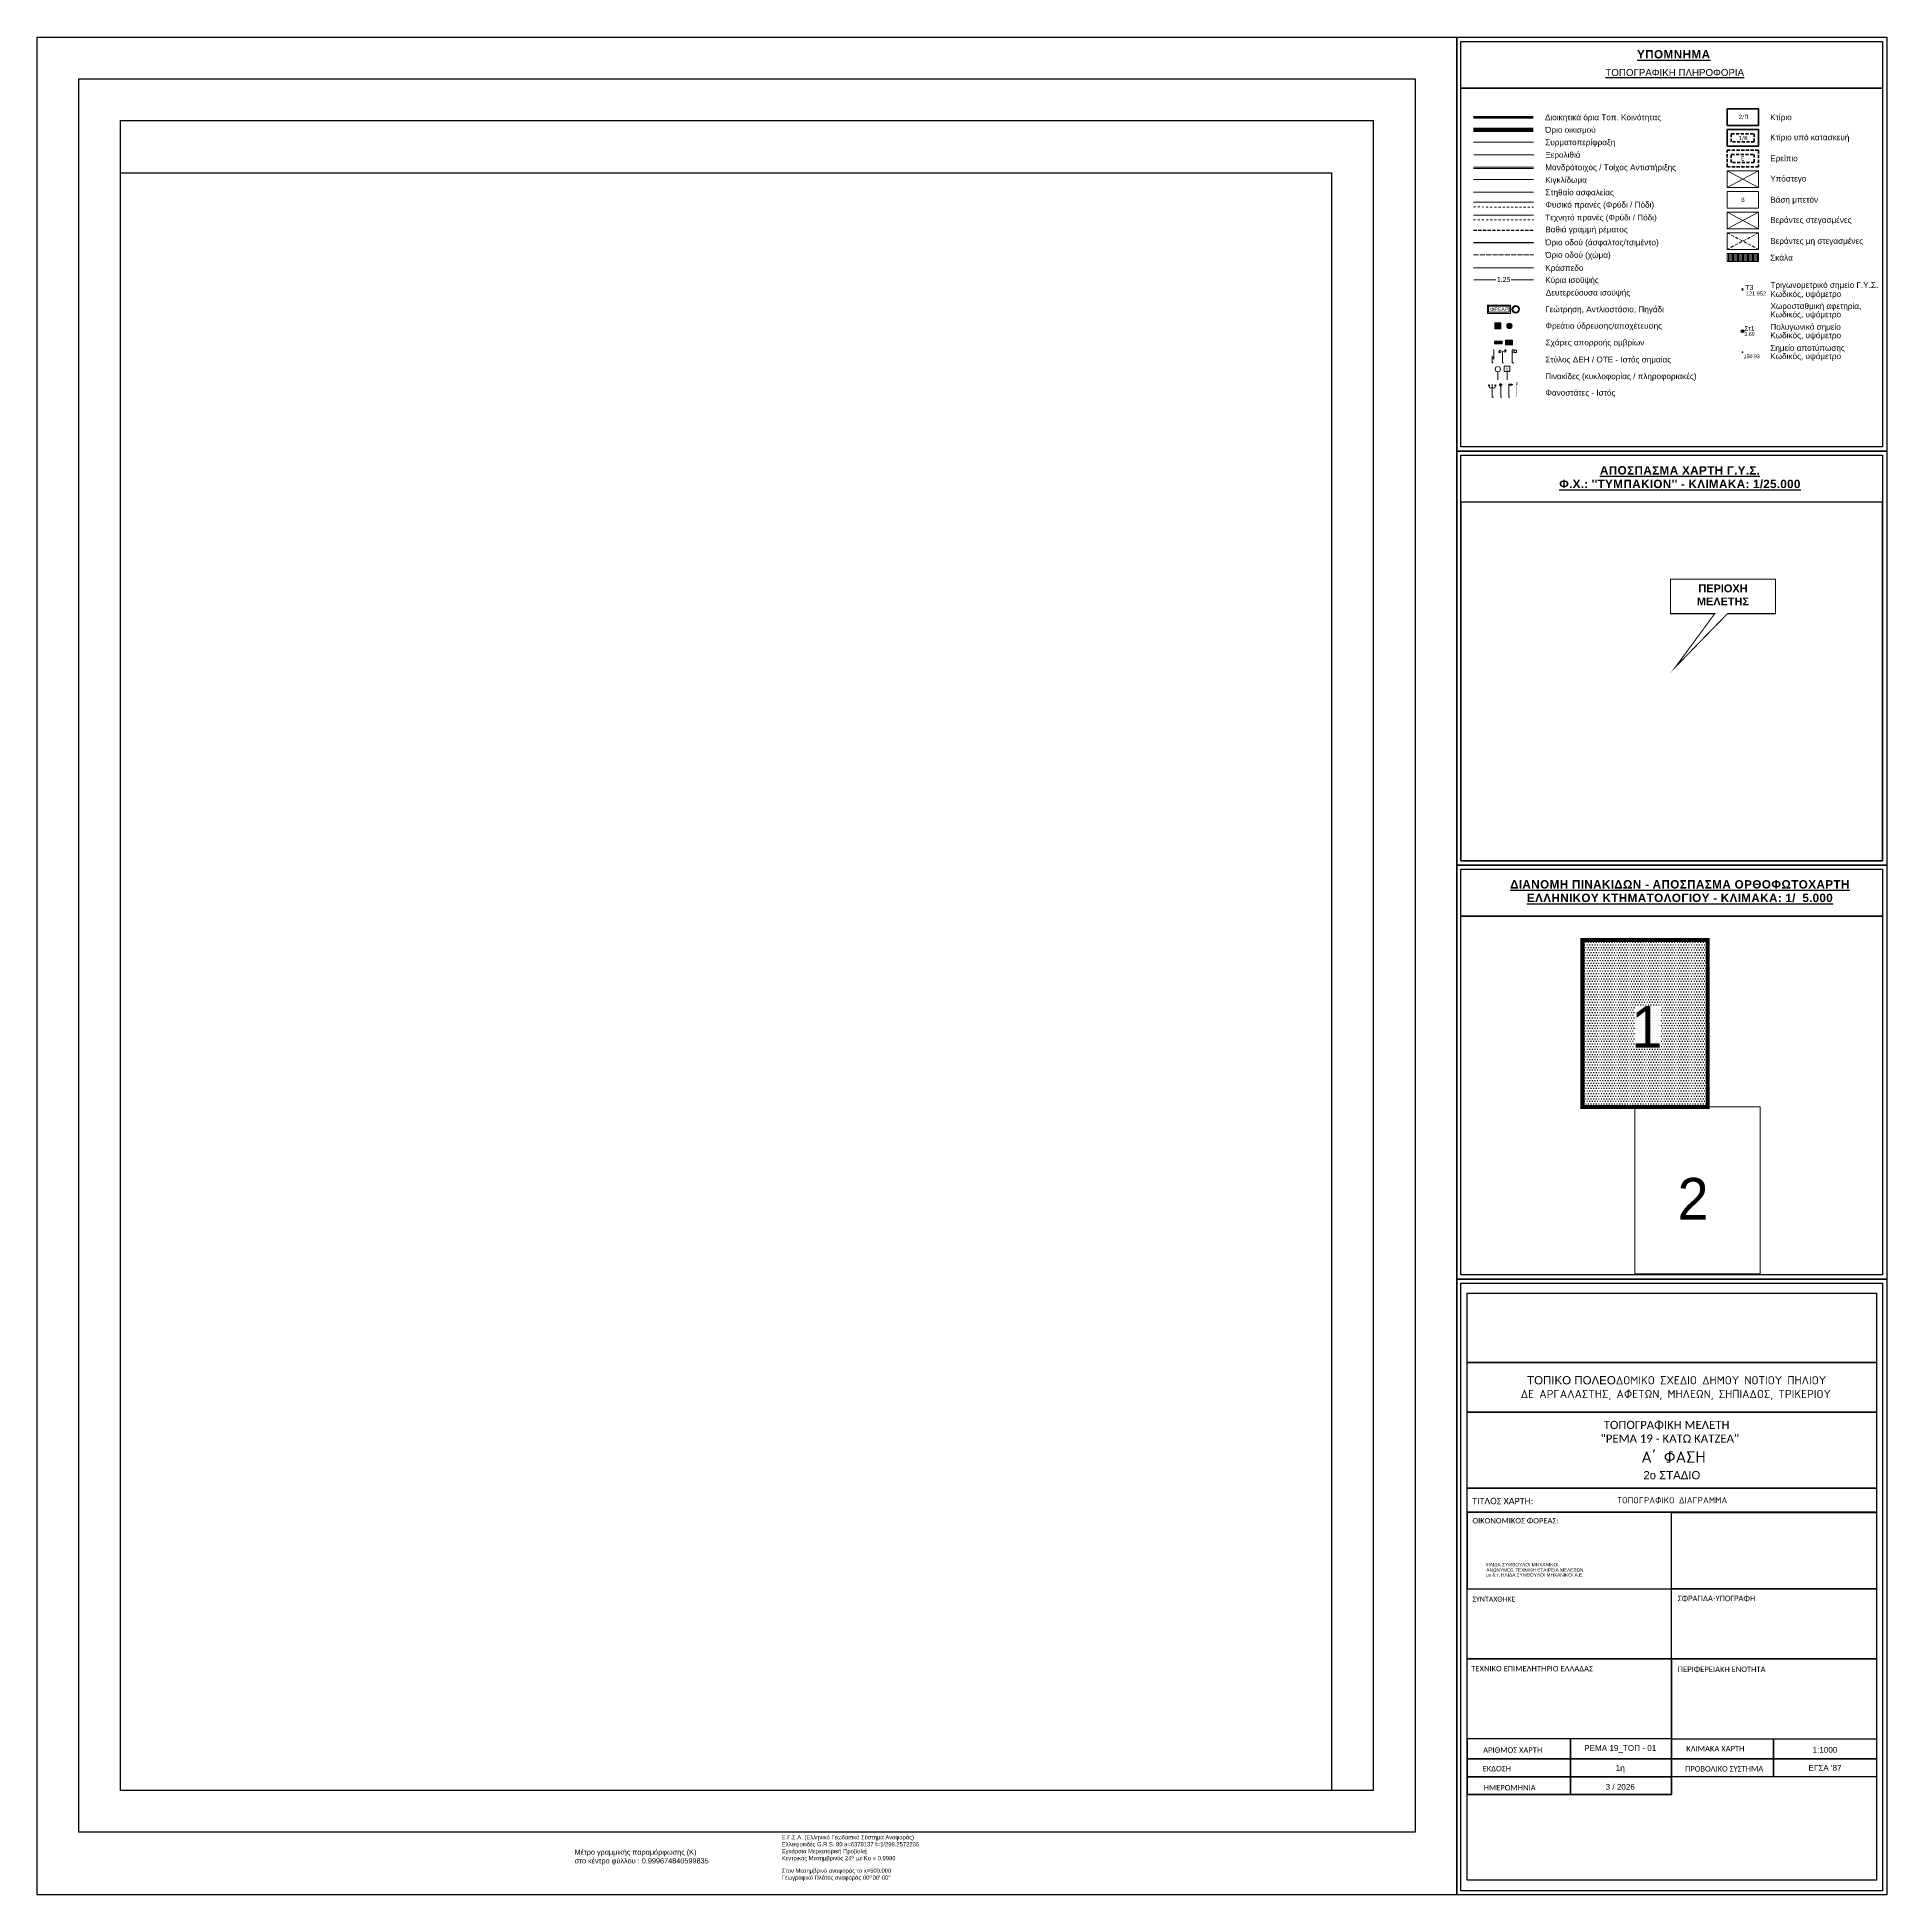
# Paper-space layout 'Layout1' of a CAD drawing. Header units: metres. Extents: x 312 to 1198, y -13 to 877.
# The model-space entities are those that its viewports show. They can reach past a viewport. Long polylines and large blocks are cut down to what shows.
import ezdxf
from ezdxf.enums import TextEntityAlignment as Align

# ---------------------------------------------------------------- set-up
doc = ezdxf.new("R2010")
doc.units = ezdxf.units.M
doc.set_wipeout_variables(frame=1)
for name, pattern in [('7622302', [2, 1, -1]), ('ACAD_ISO02W100', [15, 12, -3]), ('DASHDOT', [25.4, 12.7, -6.35, 0, -6.35]), ('DASHED', [0.75, 0.5, -0.25]), ('DASHED2', [0.375, 0.25, -0.125])]:
    doc.linetypes.add(name, pattern=pattern)
for name, color, linetype, lineweight in [('BASH_BETON', 32, 'Continuous', 15), ('BR', 13, 'Continuous', 13), ('CONTOURS_MAJOR', 250, 'Continuous', 20), ('CONTOURS_MINOR', 252, 'Continuous', 15), ('DEH', 7, 'Continuous', 18), ('DROMOS_XWMA', 42, 'ACAD_ISO02W100', 15), ('ER', 5, 'DASHED', 35), ('FOS', 7, 'Continuous', 18), ('FREATIO', 8, 'Continuous', 13), ('GEOTRISI_ANTLIOSTASIO_PIGADI', 225, 'Continuous', 20), ('GRAMMI REMATOS', 152, 'DASHED2', 30), ('ISTOS', 7, 'Continuous', 18), ('ISTOS_SHMAIAS', 7, 'Continuous', 18), ('KG', 193, 'FENCELINE1', 15), ('KR', 8, 'Continuous', 15), ('KT', 5, 'Continuous', 35), ('MD', 30, 'Continuous', 13), ('OTE', 7, 'Continuous', 18), ('PINAKIDA', 7, 'Continuous', 18), ('PRANES_FYS_FRYDI', 74, '7622300', 18), ('PRANES_PODI', 45, '7622302', 18), ('PRANES_TEXN_FRYDI', 84, '7622301', 18), ('SHMEIO_Z', 23, 'Continuous', 15), ('SK', 20, 'Continuous', 9), ('SR', 2, '7623014', 18), ('STASH_CODE', 1, 'Continuous', 25), ('STASH_Z', 11, 'Continuous', 20), ('STITHAIO', 230, 'FENCELINE2', 20), ('TRIGON_Z', 6, 'Continuous', 20), ('XR', 4, '7623012', 18), ('YP', 161, 'Continuous', 15), ('ΟΡΙΑ ΟΤΑ', 10, 'DASHED2', 50)]:
    doc.layers.add(name, color=color, linetype=linetype, lineweight=lineweight)
for name, color, linetype in [('CONTOUR_LABELS', 251, 'Continuous'), ('DROMOS', 7, 'Continuous'), ('KT_TEXT', 7, 'Continuous'), ('ORIO OIKISMOU', 7, 'DASHDOT'), ('PDF_Text', 7, 'Continuous'), ('SHMEIO_POINT', 7, 'Continuous'), ('STASH_POINT', 7, 'Continuous'), ('TEXT', 7, 'Continuous'), ('TRIGON_CODE', 6, 'Continuous'), ('TRIGON_POINT', 7, 'Continuous'), ('ΚΕΙΜΕΝΑ', 7, 'Continuous'), ('ΠΛΑΙΣΙΟ', 7, 'Continuous'), ('ΥΠΟΜΝΗΜΑ', 7, 'Continuous')]:
    doc.layers.add(name, color=color, linetype=linetype)
doc.styles.add('ARIAL', font='arial.ttf')
doc.styles.add('ARIALBO', font='')
doc.styles.add('GR-C2', font='arial.ttf')
doc.styles.add('GR-S', font='gr-s.shx', dxfattribs={"height": 1.5})
doc.styles.add('GREEK-N', font='arial.ttf')
doc.styles.add('GREEKS', font='arial.ttf', dxfattribs={"width": 0.63, "height": 1.8})
doc.styles.add('Legend', font='calibri.ttf')
doc.styles.add('PDF Arial', font='arial.ttf')
doc.styles.add('PDF Calibri', font='calibri.ttf')
doc.styles.get("Standard").update_dxf_attribs({"font": 'simplex.shx'})
doc.styles.add('Stash', font='arial.ttf')
doc.styles.add('style2', font='arial.ttf')
doc.styles.add('ΚΑΕΚ', font='cambriab.ttf')
doc.styles.get('ARIALBO').set_extended_font_data('Arial Greek', bold=True)
doc.linetypes.add('7622300', pattern='A,1e-05,[11,KTIMA,S=1,R=0,X=0,Y=0],-1', length=1.00001)
doc.linetypes.add('7622301', pattern='A,1e-05,[12,KTIMA,S=1,R=0,X=0,Y=0],-1', length=1.00001)
doc.linetypes.add('7623012', pattern='A,1e-05,[5,KTIMA,S=1,R=0,X=0,Y=0],-1', length=1.00001)
doc.linetypes.add('7623014', pattern='A,6,-1.5,[6,KTIMA,S=1,R=0,X=0,Y=0],-1.5', length=9)
doc.linetypes.add('FENCELINE1', pattern='A,0.25,-0.1,[133,ltypeshp.shx,S=0.1,R=0,X=-0.1,Y=0],-0.1,1', length=1.45)
doc.linetypes.add('FENCELINE2', pattern='A,0.25,-0.1,[132,ltypeshp.shx,S=0.1,R=0,X=-0.1,Y=0],-0.1,1', length=1.45)

# ---------------------------------------------------------------- blocks, each defined once
blk = doc.blocks.new('OTE')
at = {"layer": 'OTE'}
h = blk.add_hatch(color=256, dxfattribs=at)
h.dxf.hatch_style = 1
h.paths.add_polyline_path([(0.47, 1.29, 1), (0.27, 1.29, 1)])
h.paths.add_polyline_path([(1.16, 1.08, 1), (0.96, 1.08, 1)])
at = {"layer": 'OTE', "color": 0}
for p, q in [((0, 0), (0.71, 1.18)), ((0.11, -0.06), (0, 0)), ((0.48, 1.47), (0.37, 1.29)), ((0.95, 0.9), (1.06, 1.08))]:
    blk.add_line(p, q, dxfattribs=at)
at = {"layer": 'OTE'}
for p, q in [((0.48, 1.47), (0.71, 1.18)), ((0.71, 1.18), (0.95, 0.9))]:
    blk.add_line(p, q, dxfattribs=at)
for centre in [(0.37, 1.29), (1.06, 1.08)]:
    blk.add_circle(centre, 0.1, dxfattribs=at)
blk = doc.blocks.new('Σήμα')
at = {"layer": 'PINAKIDA'}
blk.add_lwpolyline([(0, 0), (0, 3)], dxfattribs=at)
blk.add_circle((0, 4), 1, dxfattribs=at)
blk = doc.blocks.new('DEH')
at = {"layer": 'DEH', "color": 0}
for p, q in [((0, 0), (0, 3.22)), ((0.5, 0), (0, 0)), ((0.64, 4.86), (0.97, 4.86)), ((0.81, 1.73), (0.81, 6.44))]:
    blk.add_line(p, q, dxfattribs=at)
for points in [[(0, 2.86), (0, 3.58), (0.81, 1.37), (0.81, 2.09)], [(0.64, 4.86), (0.97, 4.86), (0.81, 6.44)]]:
    blk.add_solid(points, dxfattribs=at)
blk = doc.blocks.new('SHMEIO')
at = {"layer": 'SHMEIO_POINT'}
blk.add_point((0, 0), dxfattribs=at)
at = {"layer": 'SHMEIO_Z', "style": 'ARIAL'}
blk.add_attdef('A2', (0.25, -1.48), '', height=0.9, dxfattribs=at)
blk = doc.blocks.new('ΦΩΤΙΣΤΙΚΟ ΔΡΟΜΟΥ')
at = {"layer": 'FOS'}
h = blk.add_hatch(color=256, dxfattribs=at)
h.dxf.hatch_style = 1
h.paths.add_polyline_path([(0.58, 1.87), (0.51, 1.92), (0.43, 1.87), (0.47, 1.76), (0.55, 1.76)])
h.paths.add_polyline_path([(-0.43, 1.87), (-0.51, 1.92), (-0.58, 1.87), (-0.55, 1.76), (-0.47, 1.76)])
at = {"layer": 'FOS', "color": 0}
for p, q in [((-0.59, 1.83), (-0.66, 1.83)), ((-0.59, 1.86), (-0.65, 1.88)), ((-0.58, 1.88), (-0.63, 1.92)), ((-0.56, 1.9), (-0.59, 1.95)), ((-0.58, 1.87), (-0.51, 1.92)), ((-0.55, 1.76), (-0.58, 1.87)), ((-0.53, 1.91), (-0.55, 1.97)), ((-0.55, 1.76), (-0.47, 1.76)), ((-0.51, 1.92), (-0.51, 1.98)), ((-0.51, 1.92), (-0.43, 1.87)), ((-0.48, 1.91), (-0.46, 1.97)), ((-0.43, 1.87), (-0.47, 1.76)), ((-0.46, 1.9), (-0.42, 1.95)), ((-0.44, 1.88), (-0.38, 1.92)), ((-0.42, 1.86), (-0.36, 1.88)), ((-0.42, 1.83), (-0.36, 1.83)), ((0, 0), (0, 2.07)), ((0.19, 0), (0, 0)), ((0.42, 1.86), (0.36, 1.88)), ((0.42, 1.83), (0.36, 1.83)), ((0.44, 1.88), (0.38, 1.92)), ((0.46, 1.9), (0.42, 1.95)), ((0.43, 1.87), (0.51, 1.92)), ((0.47, 1.76), (0.43, 1.87)), ((0.48, 1.91), (0.46, 1.97)), ((0.47, 1.76), (0.55, 1.76)), ((0.51, 1.92), (0.51, 1.98)), ((0.51, 1.92), (0.58, 1.87)), ((0.53, 1.91), (0.55, 1.97)), ((0.58, 1.87), (0.55, 1.76)), ((0.56, 1.9), (0.59, 1.95)), ((0.58, 1.88), (0.63, 1.92)), ((0.59, 1.86), (0.65, 1.88)), ((0.59, 1.83), (0.66, 1.83))]:
    blk.add_line(p, q, dxfattribs=at)
for centre in [(-0.25, 1.76), (0.25, 1.76)]:
    blk.add_ellipse(centre, major_axis=(0, 0.311), ratio=0.814905, start_param=1.583303, end_param=4.699883, dxfattribs=at)
blk = doc.blocks.new('ΦΩΤΙΣΤΙΚΟ ΔΡΟΜΟΥ_1')
at = {"layer": 'FOS'}
h = blk.add_hatch(color=256, dxfattribs=at)
h.dxf.hatch_style = 1
edge = h.paths.add_edge_path()
edge.add_arc((0, 2.91), 0.189, 0, 180)
edge.add_line((-0.19, 2.91), (-0.1, 2.61))
edge.add_line((-0.1, 2.61), (0, 2.61))
edge.add_line((0, 2.61), (0.1, 2.61))
edge.add_line((0.1, 2.61), (0.19, 2.91))
blk.add_arc((0, 2.91), 0.189, 0, 180)
at = {"layer": 'FOS', "color": 0}
for p, q in [((-0.21, 2.9), (-0.36, 2.9)), ((-0.2, 2.96), (-0.34, 3.01)), ((-0.17, 3.02), (-0.29, 3.11)), ((-0.12, 3.07), (-0.21, 3.19)), ((-0.06, 3.1), (-0.11, 3.24)), ((0, 3.11), (0, 3.26)), ((0, 0), (0, 2.61)), ((0.28, 0), (0, 0)), ((0.06, 3.1), (0.11, 3.24)), ((0.12, 3.07), (0.21, 3.19)), ((0.17, 3.02), (0.29, 3.11)), ((0.2, 2.96), (0.34, 3.01)), ((0.21, 2.9), (0.36, 2.9))]:
    blk.add_line(p, q, dxfattribs=at)
at = {"layer": 'FOS'}
for p, q in [((-0.1, 2.61), (-0.19, 2.91)), ((0, 2.61), (-0.1, 2.61)), ((0, 2.61), (0.1, 2.61)), ((0.1, 2.61), (0.19, 2.91))]:
    blk.add_line(p, q, dxfattribs=at)
blk = doc.blocks.new('ΦΩΤΙΣΤΙΚΟ ΔΡΟΜΟΥ_2')
at = {"layer": 'FOS'}
h = blk.add_hatch(color=256, dxfattribs=at)
h.dxf.hatch_style = 1
h.paths.add_polyline_path([(0.75, 3.1), (0.25, 3.1), (0.25, 3), (0.75, 3)])
at = {"layer": 'FOS', "linetype": 'Continuous'}
for p, q in [((0, 0), (0, 3.1)), ((0, 3.1), (0.75, 3.1)), ((0.25, 3), (0, 3)), ((0, 0), (0.25, 0)), ((0.27, 2.99), (0.08, 2.93)), ((0.31, 2.97), (0.17, 2.87)), ((0.25, 3), (0.75, 3)), ((0.37, 2.96), (0.27, 2.83)), ((0.43, 2.94), (0.38, 2.8)), ((0.5, 2.94), (0.5, 2.79)), ((0.57, 2.94), (0.62, 2.8)), ((0.63, 2.96), (0.73, 2.83)), ((0.69, 2.97), (0.83, 2.87)), ((0.73, 2.99), (0.92, 2.93)), ((0.75, 3), (1, 3))]:
    blk.add_line(p, q, dxfattribs=at)
at = {"layer": 'FOS'}
for p, q in [((0.25, 3.1), (0.25, 3)), ((0.75, 3), (0.75, 3.1))]:
    blk.add_line(p, q, dxfattribs=at)
blk = doc.blocks.new('PIN_DIAF')
at = {"layer": 'PINAKIDA'}
blk.add_lwpolyline([(0, 1.93), (-0.64, 1.93), (-0.64, 3.21), (0.64, 3.21), (0.64, 1.93)], close=True, dxfattribs=at)
blk.add_lwpolyline([(0, 0), (0, 1.93)], dxfattribs=at)
at = {"layer": 'PINAKIDA', "style": 'style2'}
blk.add_text('Δ', height=0.643, dxfattribs=at).set_placement((-0.29, 2.26))
blk = doc.blocks.new('STASH')
at = {"layer": 'STASH_POINT'}
blk.add_circle((0, 0), 0.5, dxfattribs=at)
blk.add_point((0, 0), dxfattribs=at)
at = {"layer": 'STASH_CODE', "style": 'ARIAL'}
blk.add_attdef('A1', (0.75, 0.22), '', height=1.8, dxfattribs=at)
at = {"layer": 'STASH_Z', "style": 'ARIAL'}
blk.add_attdef('A2', (0.75, -1.93), '', height=1.5, dxfattribs=at)
blk = doc.blocks.new('ISTOS_HM')
at = {"layer": 'ISTOS', "const_width": 0.035}
blk.add_lwpolyline([(0.1, 1.69), (-0.1, 1.69), (-0.1, 1.49), (0.1, 1.49)], close=True, dxfattribs=at)
blk.add_lwpolyline([(0, 0), (0, 1.49)], dxfattribs=at)
blk = doc.blocks.new('ISTOS_SHMAIAS')
at = {"layer": 'ISTOS_SHMAIAS'}
for p, q in [((0, 0), (0, 3.11)), ((0, 3.11), (0.48, 3.11)), ((0, 2.52), (0.48, 2.52)), ((0.35, 0), (0, 0)), ((0.48, 3.11), (0.48, 2.52)), ((0.48, 3.05), (0.97, 3.05)), ((0.48, 2.47), (0.48, 2.52)), ((0.48, 2.47), (0.97, 2.47)), ((0.97, 2.47), (0.97, 3.05))]:
    blk.add_line(p, q, dxfattribs=at)
blk = doc.blocks.new('TRIGON')
at = {"layer": 'TRIGON_POINT'}
blk.add_lwpolyline([(0, 0.5), (-0.4, -0.2), (0.4, -0.2)], close=True, dxfattribs=at)
blk.add_point((0, 0), dxfattribs=at)
at = {"layer": 'TRIGON_CODE', "style": 'GR-S'}
blk.add_attdef('A1', (0.6, 0.2), '', height=1.5, dxfattribs=at)
at = {"layer": 'TRIGON_Z'}
blk.add_attdef('A2', (0.6, -1.5), '', height=0.9, dxfattribs=at)

msp = doc.modelspace()

# ---------------------------------------------------------------- linework, layer by layer
at = {"layer": 'ΠΛΑΙΣΙΟ'}
msp.add_lwpolyline([(1302.41, 17.04), (702.41, 17.04), (702.41, 817.04), (1302.41, 817.04)], close=True, dxfattribs=at)

psp = doc.layouts.get("Layout1")

# ---------------------------------------------------------------- hatches: boundary and pattern name
at = {"layer": 'FREATIO'}
h = psp.add_hatch(dxfattribs=at)
h.set_pattern_fill('NET', color=256, scale=0.16, angle=35.51715)
h.set_pattern_definition([(35.51715235, (-15308930.45804, -3511265.69644), (-0.295120896862, 0.413482352992), []), (125.51715235, (-15308930.45804, -3511265.69644), (-0.413482352992, -0.295120896862), [])])
h.paths.add_polyline_path([(1010.72, 737.07), (1010.72, 740), (1013.64, 740), (1013.64, 737.07)])
h = psp.add_hatch(dxfattribs=at)
h.set_pattern_fill('NET', color=256, scale=0.16)
h.set_pattern_definition([(0, (-1883092.24654, -15593427.44495), (0, 0.508), []), (90, (-1883092.24654, -15593427.44495), (-0.508, 0), [])])
edge = h.paths.add_edge_path()
edge.add_arc((1017.72, 738.53), 1.31, 0, 360)
h = psp.add_hatch(dxfattribs=at)
h.set_pattern_fill('STEEL', color=256, scale=0.1, angle=224.99999)
h.set_pattern_definition([(269.9999853461, (-15213817.72925, -3902879.5219), (0.3175, -8.1203e-08), []), (269.9999853461, (-15213817.617, -3902879.63415), (0.3175, -8.1203e-08), [])])
h.paths.add_polyline_path([(1014.18, 729.85), (1014.18, 731.27), (1010.51, 731.27), (1010.51, 729.85)])
h = psp.add_hatch(dxfattribs=at)
h.set_pattern_fill('ANSI31', color=256, scale=3.2, angle=70.46089)
h.set_pattern_definition([(115.4608910017, (-2572393.53632, -15494962.236), (-0.361151573066, -0.171957963677), [])])
h.paths.add_polyline_path([(1018.9, 731.44), (1015.98, 731.44), (1015.98, 729.68), (1018.9, 729.68)])
at = {"layer": 'ΚΕΙΜΕΝΑ', "ltscale": 2}
h = psp.add_hatch(dxfattribs=at)
h.set_pattern_fill('DOTS', color=50, scale=20)
h.set_pattern_definition([(1e-14, (-543.2103, -439.2304), (0.625, 1.25), [0, -1.25])])
h.paths.add_polyline_path([(1052.69, 444.33), (1112.69, 444.33), (1112.69, 364.33), (1052.69, 364.33)])

# ---------------------------------------------------------------- linework, layer by layer
at = {"ltscale": 5.5, "flags": 128}
psp.add_lwpolyline([(1095.36, 99.85), (1095.36, 133.51)], dxfattribs=at)
at = {"layer": 'BASH_BETON', "ltscale": 2}
psp.add_lwpolyline([(1121.99, 802.87), (1137.01, 802.87), (1137.01, 794.97), (1121.99, 794.97)], close=True, dxfattribs=at)
at = {"layer": 'BR', "ltscale": 2}
for p, q in [((1121.99, 792.97), (1137.01, 785.08)), ((1137.01, 792.97), (1121.99, 785.08))]:
    psp.add_line(p, q, dxfattribs=at)
at = {"layer": 'BR', "linetype": 'DASHED', "ltscale": 3}
for p, q in [((1121.99, 783.08), (1137.01, 775.19)), ((1137.01, 783.08), (1121.99, 775.19))]:
    psp.add_line(p, q, dxfattribs=at)
at = {"layer": 'BR', "ltscale": 2}
for points in [[(1121.99, 792.97), (1137.01, 792.97), (1137.01, 785.08), (1121.99, 785.08)], [(1121.99, 783.08), (1137.01, 783.08), (1137.01, 775.19), (1121.99, 775.19)]]:
    psp.add_lwpolyline(points, close=True, dxfattribs=at)
at = {"layer": 'CONTOURS_MAJOR', "ltscale": 5, "const_width": 0.4, "flags": 128}
psp.add_lwpolyline([(1000.51, 760.6), (1029.24, 760.6)], dxfattribs=at)
at = {"layer": 'CONTOURS_MINOR', "flags": 128}
psp.add_lwpolyline([(1000.8, 754.22, 0, 0, 0), (1029.53, 754.22, 0.36, 0.36, 0)], format="xyseb", dxfattribs=at)
at = {"layer": 'DROMOS'}
psp.add_lwpolyline([(1000.52, 778.5), (1029.26, 778.5)], dxfattribs=at)
at = {"layer": 'DROMOS_XWMA', "ltscale": 0.2, "flags": 128}
psp.add_lwpolyline([(1000.52, 772.54), (1029.26, 772.54)], dxfattribs=at)
at = {"layer": 'ER', "ltscale": 3}
for points in [[(1123.99, 830.55), (1135.01, 830.55), (1135.01, 826.65), (1123.99, 826.65)], [(1121.99, 822.65), (1137.01, 822.65), (1137.01, 814.76), (1121.99, 814.76)], [(1123.99, 820.65), (1135.01, 820.65), (1135.01, 816.76), (1123.99, 816.76)]]:
    psp.add_lwpolyline(points, close=True, dxfattribs=at)
at = {"layer": 'FREATIO', "flags": 128}
for points in [[(1013.64, 740), (1013.64, 737.07), (1010.72, 737.07), (1010.72, 740)], [(1010.51, 729.85), (1014.18, 729.85), (1014.18, 731.27), (1010.51, 731.27)], [(1015.78, 729.48), (1019.1, 729.48), (1019.1, 731.64), (1015.78, 731.64)], [(1015.98, 729.68), (1018.9, 729.68), (1018.9, 731.44), (1015.98, 731.44)]]:
    psp.add_lwpolyline(points, close=True, dxfattribs=at)
at = {"layer": 'FREATIO'}
psp.add_circle((1017.72, 738.53), 1.31, dxfattribs=at)
at = {"layer": 'GEOTRISI_ANTLIOSTASIO_PIGADI'}
for p, q in [((1007.13, 748.4), (1007.13, 744.52)), ((1018.15, 748.4), (1007.13, 748.4)), ((1007.63, 747.9), (1007.63, 745.02)), ((1017.65, 747.9), (1007.63, 747.9)), ((1017.65, 747.9), (1017.65, 745.02)), ((1018.15, 748.4), (1018.15, 744.52)), ((1007.13, 744.52), (1018.15, 744.52)), ((1007.63, 745.02), (1017.65, 745.02))]:
    psp.add_line(p, q, dxfattribs=at)
for radius in [1.8, 1.4]:
    psp.add_circle((1020.73, 746.44), radius, dxfattribs=at)
at = {"layer": 'GRAMMI REMATOS', "ltscale": 6}
psp.add_lwpolyline([(1000.52, 784.45), (1029.26, 784.45)], dxfattribs=at)
at = {"layer": 'KG', "ltscale": 3, "flags": 128}
psp.add_lwpolyline([(1000.51, 808.6), (1029.24, 808.6)], dxfattribs=at)
at = {"layer": 'KR', "flags": 128}
psp.add_lwpolyline([(1000.51, 766.39), (1029.24, 766.39)], dxfattribs=at)
at = {"layer": 'KT', "ltscale": 2}
for points in [[(1121.99, 842.44), (1137.01, 842.44), (1137.01, 834.55), (1121.99, 834.55)], [(1121.99, 832.55), (1137.01, 832.55), (1137.01, 824.65), (1121.99, 824.65)]]:
    psp.add_lwpolyline(points, close=True, dxfattribs=at)
at = {"layer": 'MD'}
for points in [[(1000.51, 814.49), (1029.25, 814.49)], [(1000.51, 813.99), (1029.25, 813.99)]]:
    psp.add_lwpolyline(points, dxfattribs=at)
at = {"layer": 'ORIO OIKISMOU', "linetype": 'DASHED2', "ltscale": 5, "const_width": 2, "flags": 128}
psp.add_lwpolyline([(1000.45, 832.47), (1029.19, 832.47)], dxfattribs=at)
at = {"layer": 'PRANES_FYS_FRYDI', "flags": 128}
psp.add_lwpolyline([(1000.51, 797.71), (1029.25, 797.71)], dxfattribs=at)
at = {"layer": 'PRANES_PODI'}
for p, q in [((1000.51, 795.48), (1029.25, 795.44)), ((1000.52, 789.33), (1029.26, 789.29))]:
    psp.add_line(p, q, dxfattribs=at)
at = {"layer": 'PRANES_TEXN_FRYDI', "ltscale": 1.2, "flags": 128}
psp.add_lwpolyline([(1000.52, 791.56), (1029.26, 791.56)], dxfattribs=at)
at = {"layer": 'SK', "ltscale": 2}
for p, q in [((1122.69, 769.32), (1122.69, 773.22)), ((1123.29, 769.32), (1123.29, 773.22)), ((1123.89, 769.32), (1123.89, 773.22)), ((1124.49, 769.32), (1124.49, 773.22)), ((1125.09, 769.32), (1125.09, 773.22)), ((1125.69, 769.32), (1125.69, 773.22)), ((1126.29, 769.32), (1126.29, 773.22)), ((1126.89, 769.32), (1126.89, 773.22)), ((1127.49, 769.32), (1127.49, 773.22)), ((1128.09, 769.32), (1128.09, 773.22)), ((1128.69, 769.32), (1128.69, 773.22)), ((1129.29, 769.32), (1129.29, 773.22)), ((1129.89, 769.32), (1129.89, 773.22)), ((1130.49, 769.32), (1130.49, 773.22)), ((1131.09, 769.32), (1131.09, 773.22)), ((1131.69, 769.32), (1131.69, 773.22)), ((1132.29, 769.32), (1132.29, 773.22)), ((1132.89, 769.32), (1132.89, 773.22)), ((1133.49, 769.32), (1133.49, 773.22)), ((1134.09, 769.32), (1134.09, 773.22)), ((1134.69, 769.32), (1134.69, 773.22)), ((1135.29, 769.32), (1135.29, 773.22)), ((1135.89, 769.32), (1135.89, 773.22)), ((1136.49, 769.32), (1136.49, 773.22))]:
    psp.add_line(p, q, dxfattribs=at)
psp.add_lwpolyline([(1121.98, 773.22), (1137, 773.22), (1137, 769.32), (1121.98, 769.32)], close=True, dxfattribs=at)
at = {"layer": 'SR', "ltscale": 0.75, "flags": 128}
psp.add_lwpolyline([(1000.52, 826.5), (1029.26, 826.5)], dxfattribs=at)
at = {"layer": 'STITHAIO', "ltscale": 3, "flags": 128}
psp.add_lwpolyline([(1000.51, 802.53), (1029.25, 802.53)], dxfattribs=at)
at = {"layer": 'XR', "ltscale": 1.25, "flags": 128}
psp.add_lwpolyline([(1000.59, 820.52), (1029.32, 820.52)], dxfattribs=at)
at = {"layer": 'YP', "ltscale": 2}
for p, q in [((1121.99, 812.76), (1137.01, 804.87)), ((1137.01, 812.76), (1121.99, 804.87))]:
    psp.add_line(p, q, dxfattribs=at)
psp.add_lwpolyline([(1121.99, 812.76), (1137.01, 812.76), (1137.01, 804.87), (1121.99, 804.87)], close=True, dxfattribs=at)
at = {"layer": 'ΟΡΙΑ ΟΤΑ', "ltscale": 8, "const_width": 1.4, "flags": 128}
psp.add_lwpolyline([(1000.38, 838.45), (1029.12, 838.45)], dxfattribs=at)
at = {"layer": 'ΠΛΑΙΣΙΟ'}
for points in [[(992.48, -13.16), (312.48, -13.16), (312.48, 876.84), (992.48, 876.84)], [(1196.48, 874.84), (1196.48, 852.38), (994.48, 852.38), (994.48, 874.84)], [(972.48, 16.84), (332.48, 16.84), (332.48, 856.84), (972.48, 856.84)], [(952.48, 36.84), (352.48, 36.84), (352.48, 836.84), (952.48, 836.84)], [(1196.48, 676.51), (1196.48, 654.05), (994.48, 654.05), (994.48, 676.51)], [(992.48, 480.18), (1198.48, 480.18), (1198.48, 281.84), (992.48, 281.84)], [(994.48, 478.18), (1196.48, 478.18), (1196.48, 283.84), (994.48, 283.84)], [(1196.48, 478.18), (1196.48, 455.72), (994.48, 455.72), (994.48, 478.18)], [(994.48, 455.72), (1196.48, 455.72), (1196.48, 283.84), (994.48, 283.84)], [(992.48, 281.84), (1198.48, 281.84), (1198.48, -13.16), (992.48, -13.16)], [(992.48, 281.84), (1198.48, 281.84), (1198.48, -13.16), (992.48, -13.16)], [(994.48, 279.84), (1196.48, 279.84), (1196.48, -11.16), (994.48, -11.16)]]:
    psp.add_lwpolyline(points, close=True, dxfattribs=at)
at = {"layer": 'ΠΛΑΙΣΙΟ', "color": 50, "const_width": 2}
psp.add_lwpolyline([(1112.69, 364.33), (1052.69, 364.33), (1052.69, 444.33), (1112.69, 444.33)], close=True, dxfattribs=at)
at = {"layer": 'ΠΛΑΙΣΙΟ', "color": 50}
psp.add_lwpolyline([(1112.69, 364.33), (1052.69, 364.33), (1052.69, 444.33), (1112.69, 444.33)], close=True, dxfattribs=at)
at = {"layer": 'ΠΛΑΙΣΙΟ', "ltscale": 5.5}
for points in [[(997.42, 275.13), (1193.54, 275.13), (1193.54, -6.13), (997.42, -6.13)], [(997.42, 275.13), (1193.54, 275.13), (1193.54, 241.84), (997.42, 241.84)], [(997.46, 241.84), (1193.54, 241.84), (1193.54, 218.12), (997.46, 218.12)], [(997.46, 218.12), (1193.57, 218.12), (1193.57, 181.65), (997.46, 181.65)], [(997.46, 181.65), (1193.54, 181.65), (1193.54, 170.14), (997.46, 170.14)], [(1095.36, 170.02), (997.46, 170.02), (997.46, 133.51), (1095.36, 133.51)], [(1095.36, 170.02), (1193.54, 170.02), (1193.54, 133.51), (1095.36, 133.51)], [(997.46, 133.51), (1193.49, 133.51), (1193.49, 99.85), (997.46, 99.85)], [(997.46, 99.85), (1095.36, 99.85), (1095.36, 34.94), (997.46, 34.94)], [(1095.36, 99.85), (1193.57, 99.85), (1193.57, 43.37), (1095.36, 43.37)], [(1046.89, 61.6), (997.42, 61.6), (997.42, 51.99), (1046.89, 51.99)], [(997.46, 34.94), (1046.89, 34.94), (1046.89, 61.6), (997.46, 61.6)], [(1095.36, 61.6), (1046.89, 61.6), (1046.89, 51.99), (1095.36, 51.99)], [(1095.36, 61.6), (1144.16, 61.6), (1144.16, 51.99), (1095.36, 51.99)], [(1144.16, 61.6), (1193.57, 61.6), (1193.57, 51.99), (1144.16, 51.99)], [(1046.89, 51.99), (997.46, 51.99), (997.46, 43.37), (1046.89, 43.37)], [(1095.36, 51.99), (1046.89, 51.99), (1046.89, 43.37), (1095.36, 43.37)], [(1095.36, 51.99), (1144.16, 51.99), (1144.16, 43.36), (1095.36, 43.36)], [(1144.16, 51.99), (1193.57, 51.99), (1193.57, 43.37), (1144.16, 43.37)], [(1046.89, 43.37), (997.46, 43.37), (997.46, 34.94), (1046.89, 34.94)], [(1095.36, 43.37), (1046.89, 43.37), (1046.89, 34.94), (1095.36, 34.94)]]:
    psp.add_lwpolyline(points, close=True, dxfattribs=at)

# ---------------------------------------------------------------- block references
ref = psp.add_blockref('TRIGON', (1129.37, 756.01), dxfattribs=dict(xscale=0.8, yscale=0.8, zscale=0.8))
ref.add_attrib('A1', 'T3', dxfattribs={"layer": 'TRIGON_CODE', "height": 2.4, "style": 'Stash'}).set_placement((1130.65, 754.99), align=Align.BOTTOM_LEFT)
ref.add_attrib('A2', '121.952', dxfattribs={"layer": 'TRIGON_Z', "height": 1.92, "style": 'ARIAL'}).set_placement((1130.92, 755.01), align=Align.TOP_LEFT)
at = {"xscale": 1.199999999999999, "yscale": 1.199999999999999, "zscale": 1.199999999999999}
psp.add_blockref('STASH', (1129.38, 735.99), dxfattribs=at).add_auto_attribs({'A2': '3.69', 'A1': 'Στ1'})
at = {"layer": 'DEH', "ltscale": 2}
psp.add_blockref('DEH', (1009.43, 720.81), dxfattribs=at)
at = {"layer": 'FOS', "ltscale": 2, "xscale": 3, "yscale": 3, "zscale": 3}
psp.add_blockref('ΦΩΤΙΣΤΙΚΟ ΔΡΟΜΟΥ', (1009.45, 704.4), dxfattribs=at)
at = {"layer": 'FOS', "xscale": 2, "yscale": 2, "zscale": 2}
for name, p in [('ΦΩΤΙΣΤΙΚΟ ΔΡΟΜΟΥ_1', (1013.54, 704.4)), ('ΦΩΤΙΣΤΙΚΟ ΔΡΟΜΟΥ_2', (1017.4, 704.4))]:
    psp.add_blockref(name, p, dxfattribs=at)
at = {"layer": 'ISTOS', "xscale": 4.147247780121467, "yscale": 4.147247780121467, "zscale": 4.147247780121467}
psp.add_blockref('ISTOS_HM', (1021.32, 704.42), dxfattribs=at)
at = {"layer": 'ISTOS_SHMAIAS', "xscale": 2, "yscale": 2, "zscale": 2}
psp.add_blockref('ISTOS_SHMAIAS', (1019.09, 720.81), dxfattribs=at)
at = {"layer": 'OTE', "ltscale": 2, "xscale": 4, "yscale": 4, "zscale": 4, "rotation": 31.01636451772222}
psp.add_blockref('OTE', (1014.36, 720.81), dxfattribs=at)
at = {"layer": 'PINAKIDA'}
for name, p, xscale, yscale, zscale in [('Σήμα', (1012.14, 712.75), 1.255697777669406, 1.255697777669406, 1.255697777669406), ('PIN_DIAF', (1016.54, 712.75), 2, 2, 2)]:
    psp.add_blockref(name, p, dxfattribs=dict(at, xscale=xscale, yscale=yscale, zscale=zscale))
at = {"layer": 'SHMEIO_POINT', "ltscale": 2}
ref = psp.add_blockref('SHMEIO', (1129.41, 725.99), dxfattribs=dict(at, xscale=2, yscale=2, zscale=2))
ref.add_attrib('A2', '150.93', (1129.91, 723.03), dxfattribs={"layer": 'SHMEIO_Z', "height": 1.8, "style": 'ARIAL'})

# ---------------------------------------------------------------- texts
at = {"layer": 'KT_TEXT', "ltscale": 2, "style": 'Legend'}
for s, p in [('2/Π', (1127.5, 837.63)), ('1/K', (1127.39, 827.54)), ('E', (1128.67, 817.71)), ('Β', (1128.67, 797.93))]:
    psp.add_text(s, height=2, dxfattribs=at).set_placement(p)
at = {"layer": 'PDF_Text', "color": 250, "true_color": 0x3b3838, "char_height": 3.9373, "attachment_point": 4}
for s, insert in [('{\\fArial|b0|i0|c161|p34;ΤΟΠΙΚΟ ΠΟΛΕΟ\\fISOCPEUR|b0|i0|c161|p34;ΔΟΜΙΚΟ ΣΧΕΔΙΟ ΔΗΜΟΥ ΝΟΤΙΟΥ ΠΗΛΙΟΥ}', (1026.18, 233.35)), ('{\\fISOCPEUR|b0|i0|c161|p34;ΔΕ ΑΡΓΑΛΑΣΤΗΣ, ΑΦΕΤΩΝ, ΜΗΛΕΩΝ, ΣΗΠΙΑΔΟΣ, ΤΡΙΚΕΡΙΟΥ}', (1023.12, 226.34))]:
    psp.add_mtext(s, dxfattribs=dict(at, insert=insert))
at = {"layer": 'PDF_Text', "insert": (1059.59, 208.7), "char_height": 3.9279, "width": 73.435, "attachment_point": 4, "style": 'PDF Calibri'}
psp.add_mtext('\\pi3.27805;ΤΟΠΟΓΡΑΦΙΚΗ ΜΕΛΕΤΗ \\P\\pi1.82021;"ΡΕΜΑ 19 - ΚΑΤΩ ΚΑΤΖΕΑ"', dxfattribs=at)
at = {"layer": 'PDF_Text', "insert": (1080.89, 196.61), "char_height": 5.414, "attachment_point": 4}
psp.add_mtext('Α’ ΦΑΣΗ', dxfattribs=at)
at = {"layer": 'PDF_Text', "attachment_point": 5}
for s, insert, char_height, width in [('{\\fArial|b0|i0|c0|p34;2o \\fArial|b0|i0|c161|p34;ΣΤΑΔΙΟ}', (1095.51, 187.88), 3.9, 196.352), ('ΤΟΠΟΓΡΑΦΙΚΟ ΔΙΑΓΡΑΜΜΑ', (1095.64, 175.89), 2.9798, 196.352), ('{\\fArial|b0|i0|c161|p34;ΡΕΜΑ\\fArial|b0|i0|c0|p34; 19\\fArial|b0|i0|c161|p34;_ΤΟΠ\\fArial|b0|i0|c0|p34; - 01}', (1070.78, 56.8), 2.78114, 78.2658), ('{\\fArial|b0|i0|c0|p34;1:1000}', (1168.86, 56.3), 2.7811, 49.41), ('{\\fArial|b0|i0|c0|p34;1\\fArial|b0|i0|c161|p34;η}', (1070.78, 47.19), 2.7811, 78.2658), ("{\\fArial|b0|i0|c161|p34;ΕΓΣΑ\\fArial|b0|i0|c0|p34; '87}", (1168.86, 47.68), 2.7811, 49.41), ('{\\fArial|b0|i0|c0|p34;3 / 2026}', (1070.78, 38.56), 2.7811, 78.2658)]:
    psp.add_mtext(s, dxfattribs=dict(at, insert=insert, char_height=char_height, width=width))
at = {"layer": 'PDF_Text', "attachment_point": 4}
for s, insert, char_height, style in [('ΤΙΤΛΟΣ ΧΑΡΤΗ:', (999.89, 175.49), 3.0637, 'PDF Calibri'), ('ΟΙΚΟΝΟΜΙΚΟΣ ΦΟΡΕΑΣ:', (1000.01, 165.99), 2.6186, 'PDF Calibri'), ('ΑΝΩΝΥΜΟΣ ΤΕΧΝΙΚΗ ΕΤΑΙΡΕΙΑ ΜΕΛΕΤΩΝ', (1006.65, 142.46), 1.6365, 'PDF Arial'), ('ΗΛΙΔΑ ΣΥΜΒΟΥΛΟΙ ΜΗΧΑΝΙΚΟΙ', (1006.65, 145.03), 1.6365, 'PDF Arial'), ('με δ.τ. ΗΛΙΔΑ ΣΥΜΒΟΥΛΟΙ ΜΗΧΑΝΙΚΟΙ Α.Ε.', (1006.65, 139.9), 1.6365, 'PDF Arial'), ('ΣΥΝΤΑΧΘΗΚΕ', (1000.01, 128.49), 2.409, 'PDF Calibri'), ('ΣΦΡΑΓΙΔΑ-ΥΠΟΓΡΑΦΗ  ', (1098.32, 128.75), 2.6186, 'PDF Calibri'), ('ΤΕΧΝΙΚΟ ΕΠΙΜΕΛΗΤΗΡΙΟ ΕΛΛΑΔΑΣ', (999.39, 95.2), 2.6186, 'PDF Calibri'), ('ΠΕΡΙΦΕΡΕΙΑΚΗ ΕΝΟΤΗΤΑ', (1098.32, 94.81), 2.6186, 'PDF Calibri'), ('ΑΡΙΘΜΟΣ ΧΑΡΤΗ ', (1005.11, 56.18), 2.6186, 'PDF Calibri'), ('ΚΛΙΜΑΚΑ ΧΑΡΤΗ', (1102.41, 56.86), 2.6186, 'PDF Calibri'), ('ΕΚΔΟΣΗ ', (1004.87, 47.29), 2.619, 'PDF Calibri'), ('ΠΡΟΒΟΛΙΚΟ ΣΥΣΤΗΜΑ', (1101.8, 47.21), 2.6186, 'PDF Calibri'), ('ΗΜΕΡΟΜΗΝΙΑ ', (1005.33, 38.18), 2.6186, 'PDF Calibri')]:
    psp.add_mtext(s, dxfattribs=dict(at, insert=insert, char_height=char_height, style=style))
at = {"layer": 'TEXT', "style": 'GREEKS'}
psp.add_text('ΦΡΕΑΡ', height=1.8, rotation=359.91853, dxfattribs=at).set_placement((1008.44, 745.59))
at = {"layer": 'ΚΕΙΜΕΝΑ'}
for s, height, style, p in [('%%UΤΟΠΟΓΡΑΦΙΚΗ ΠΛΗΡΟΦΟΡΙΑ', 3.3345, 'GR-C2', (1063.67, 858.24)), ('Τριγωνομετρικό σημείο Γ.Υ.Σ.', 2.8, 'style2', (1142.74, 756.71)), ('Χωροσταθμική αφετηρία,', 2.8, 'style2', (1142.75, 746.62)), ('Κωδικός, υψόμετρο', 2.8, 'style2', (1142.67, 752.38)), ('Κωδικός, υψόμετρο', 2.8, 'style2', (1142.63, 742.61)), ('Πολυγωνικό σημείο', 2.8, 'style2', (1142.68, 736.65)), ('Κωδικός, υψόμετρο', 2.8, 'style2', (1142.63, 732.6)), ('Σημείο αποτύπωσης', 2.8, 'style2', (1142.6, 726.56)), ('Κωδικός, υψόμετρο', 2.8, 'style2', (1142.63, 722.6)), ('Ε.Γ.Σ.Α. (Ελληνικό Γεωδαιτικό Σύστημα Αναφοράς)', 2, 'GREEK-N', (669.15, 13.43)), ('Ελλειψοειδές G.R.S. 80 a=6378137 f=1/298.2572236', 2, 'GREEK-N', (669.15, 10.1)), ('Εγκάρσια Μερκατορική Προβολή', 2, 'GREEK-N', (669.15, 6.77)), ('στο κέντρο φύλλου : 0.999674840599835', 2.5, 'GREEK-N', (569.9, 1.89)), ('Μέτρο γραμμικής παραμόρφωσης (Κ)', 2.5, 'GREEK-N', (569.9, 6.06)), ('Κεντρικός Μεσημβρινός 24   με Κο = 0.9996', 2, 'GREEK-N', (669.15, 3.43)), ('Στον Μεσημβρινό αναφοράς το x=500.000', 2, 'GREEK-N', (669.15, -2.57)), ("Γεωγραφικό Πλάτος αναφοράς 00  00' 00''", 2, 'GREEK-N', (669.15, -5.9))]:
    psp.add_text(s, height=height, dxfattribs=dict(at, style=style)).set_placement(p)
at = {"layer": 'ΚΕΙΜΕΝΑ', "ltscale": 2, "style": 'Legend'}
for p in [(702.52, 4.36), (711.1, -4.98)]:
    psp.add_text('o', height=1.5, dxfattribs=at).set_placement(p)
at = {"layer": 'ΚΕΙΜΕΝΑ', "char_height": 4, "width": 170, "attachment_point": 5, "line_spacing_factor": 0.975002, "style": 'ARIALBO'}
for s, insert in [('{\\fArial|b1|i0|c161|p34;\\T1.05;\\LΥΠΟΜΝΗΜΑ}', (1096.41, 868.6)), ("{\\fArial|b1|i0|c161|p34;\\T1.05;\\LΑΠΟΣΠΑΣΜΑ ΧΑΡΤΗ Γ.Υ.Σ.\\PΦ.Χ.: ''ΤΥΜΠΑΚΙΟΝ'' - ΚΛΙΜΑΚΑ: 1/\\fArial|b1|i0|c0|p34;25\\fArial|b1|i0|c161|p34;.000}", (1099.39, 666)), ('{\\fArial|b1|i0|c161|p34;\\T1.05;\\LΔΙΑΝΟΜΗ\\fArial|b1|i0|c0|p34; \\fArial|b1|i0|c161|p34;ΠΙΝΑΚΙΔΩΝ - ΑΠΟΣΠΑΣΜΑ ΟΡΘΟΦΩΤΟΧΑΡΤΗ ΕΛΛΗΝΙΚΟΥ ΚΤΗΜΑΤΟΛΟΓΙΟΥ - ΚΛΙΜΑΚΑ: 1/\\fArial|b1|i0|c0|p34;  5\\fArial|b1|i0|c161|p34;.000}', (1099.39, 467.66))]:
    psp.add_mtext(s, dxfattribs=dict(at, insert=insert))
at = {"layer": 'ΚΕΙΜΕΝΑ', "color": 50, "char_height": 20, "width": 2.4196, "attachment_point": 1, "style": 'ΚΑΕΚ'}
for s, insert in [('{\\fElephant|b0|i0|c0|p18;1}', (1076.12, 412.7)), ('{\\fElephant|b0|i0|c0|p18;2}', (1098.22, 330.3))]:
    psp.add_mtext(s, dxfattribs=dict(at, insert=insert))
at = {"layer": 'ΥΠΟΜΝΗΜΑ', "style": 'style2'}
for s, p in [('Διοικητικά όρια Τοπ. Κοινότητας', (1034.73, 837.03)), ('Κτίριο', (1142.61, 837.08)), ('Όριο οικισμού', (1034.79, 831.05)), ('Συρματοπερίφραξη', (1034.86, 825.07)), ('Κτίριο υπό κατασκευή', (1142.61, 827.46)), ('Ξερολιθιά', (1034.93, 819.08)), ('Ερείπιο', (1142.63, 817.37)), ('Κιγκλίδωμα', (1034.85, 807.07)), ('Μανδρότοιχος / Τοίχος Αντιστήριξης', (1034.85, 813.07)), ('Υπόστεγο', (1142.61, 807.67)), ('Στηθαίο ασφαλείας', (1034.85, 801.07)), ('Τεχνητό πρανές (Φρύδι / Πόδι)', (1034.86, 789.06)), ('Φυσικό πρανές (Φρύδι / Πόδι)', (1034.95, 795.17)), ('Βάση μπετόν', (1142.63, 797.58)), ('Βαθιά γραμμή ρέματος', (1034.86, 783.31)), ('Βεράντες στεγασμένες', (1142.61, 787.88)), ('Όριο οδού (άσφαλτος/τσιμέντο)', (1034.86, 777.12)), ('Βεράντες μη στεγασμένες', (1142.63, 777.8)), ('Όριο οδού (χώμα)', (1034.86, 771.12)), ('Κράσπεδο', (1034.85, 764.89)), ('Σκάλα', (1142.62, 769.79)), ('Κύρια ισοϋψής', (1034.85, 759.07)), ('Γεώτρηση, Αντλιοστάσιο, Πηγάδι', (1034.83, 745.06)), ('Δευτερεύουσα ισοϋψής', (1035.14, 753.07)), ('Φρεάτιο ύδρευσης/αποχέτευσης', (1034.97, 737.17)), ('Σχάρες απορροής ομβρίων', (1034.97, 729.17)), ('Στύλος ΔΕΗ / OTE - Ιστός σημαίας', (1034.85, 721)), ('Πινακίδες (κυκλοφορίας / πληροφοριακές)', (1034.82, 713)), ('Φανοστάτες - Ιστός', (1034.97, 705.1))]:
    psp.add_text(s, height=2.8, dxfattribs=at).set_placement(p)

# ---------------------------------------------------------------- viewports
at = {"layer": '0', "view_target_point": (678159.88, 3880311.32)}
psp.add_viewport(center=(652.48, 436.84), size=(600, 800), view_center_point=(-677137.47, -3879869.28), view_height=800, status=4, dxfattribs=at)
psp.add_viewport(center=(1095.48, 369.78), size=(202, 171.8731), view_center_point=(-257220.5, 472942.97), view_height=1718.7311, dxfattribs=at)
at = {"layer": '0', "color": 50, "view_target_point": (678159.88, 3880311.32)}
psp.add_viewport(center=(1107.83, 324.33), size=(60, 80), view_center_point=(-109540.92, -8012.57), view_height=80, status=5, dxfattribs=at)

# ---------------------------------------------------------------- wipeouts: each hides what was drawn before it
psp.add_wipeout([(1094.88, 617.12), (1094.88, 600.65), (1116.06, 600.65), (1097.24, 575.09), (1122.14, 600.65), (1145.14, 600.65), (1145.14, 617.12)]).dxf.layer = 'PINAKIDA'

# ---------------------------------------------------------------- next in the draw order: linework, layer by layer
at = {"layer": 'PINAKIDA', "color": 150, "const_width": 0.5}
psp.add_lwpolyline([(1094.88, 617.12), (1094.88, 600.65), (1116.06, 600.65), (1097.24, 575.09), (1122.14, 600.65), (1145.14, 600.65), (1145.14, 617.12)], close=True, dxfattribs=at)
at = {"layer": 'ΠΛΑΙΣΙΟ'}
for points in [[(992.48, 678.51), (1198.48, 678.51), (1198.48, 480.18), (992.48, 480.18)], [(994.48, 676.51), (1196.48, 676.51), (1196.48, 482.18), (994.48, 482.18)], [(1196.48, 654.05), (994.48, 654.05), (994.48, 482.18), (1196.48, 482.18)]]:
    psp.add_lwpolyline(points, close=True, dxfattribs=at)

# ---------------------------------------------------------------- next in the draw order: texts
at = {"layer": 'CONTOUR_LABELS', "linetype": 'Continuous', "lineweight": -3, "insert": (1014.89, 760.75), "char_height": 2.4, "attachment_point": 5, "style": 'Legend', "bg_fill": 3, "box_fill_scale": 1.127, "bg_fill_color": 9, "bg_fill_true_color": 13158600, "bg_fill_transparency": 0}
psp.add_mtext('1.25', dxfattribs=at)
at = {"layer": 'PINAKIDA', "color": 150, "insert": (1119.99, 609.63), "char_height": 3.75, "width": 50.2576, "attachment_point": 5, "style": 'ARIAL'}
psp.add_mtext('{\\fArial|b1|i0|c161|p34;ΠΕΡΙΟΧΗ\\fArial|b1|i0|c0|p34;\\P\\fArial|b1|i0|c161|p34;ΜΕΛΕΤΗΣ}', dxfattribs=at)

# ---------------------------------------------------------------- next in the draw order: viewports
at = {"layer": '0', "view_target_point": (678159.88, 3880311.32)}
psp.add_viewport(center=(1095.48, 568.11), size=(202, 171.8731), view_center_point=(-226567.53, 485482.65), view_height=8593.6557, status=3, dxfattribs=at)

# ---------------------------------------------------------------- next in the draw order: linework, layer by layer
at = {"layer": 'ΠΛΑΙΣΙΟ'}
for points in [[(992.48, 876.84), (1198.48, 876.84), (1198.48, 678.51), (992.48, 678.51)], [(994.48, 874.84), (1196.48, 874.84), (1196.48, 680.51), (994.48, 680.51)], [(994.48, 852.38), (1196.48, 852.38), (1196.48, 680.51), (994.48, 680.51)]]:
    psp.add_lwpolyline(points, close=True, dxfattribs=at)

doc.saveas('drawing.dxf')
